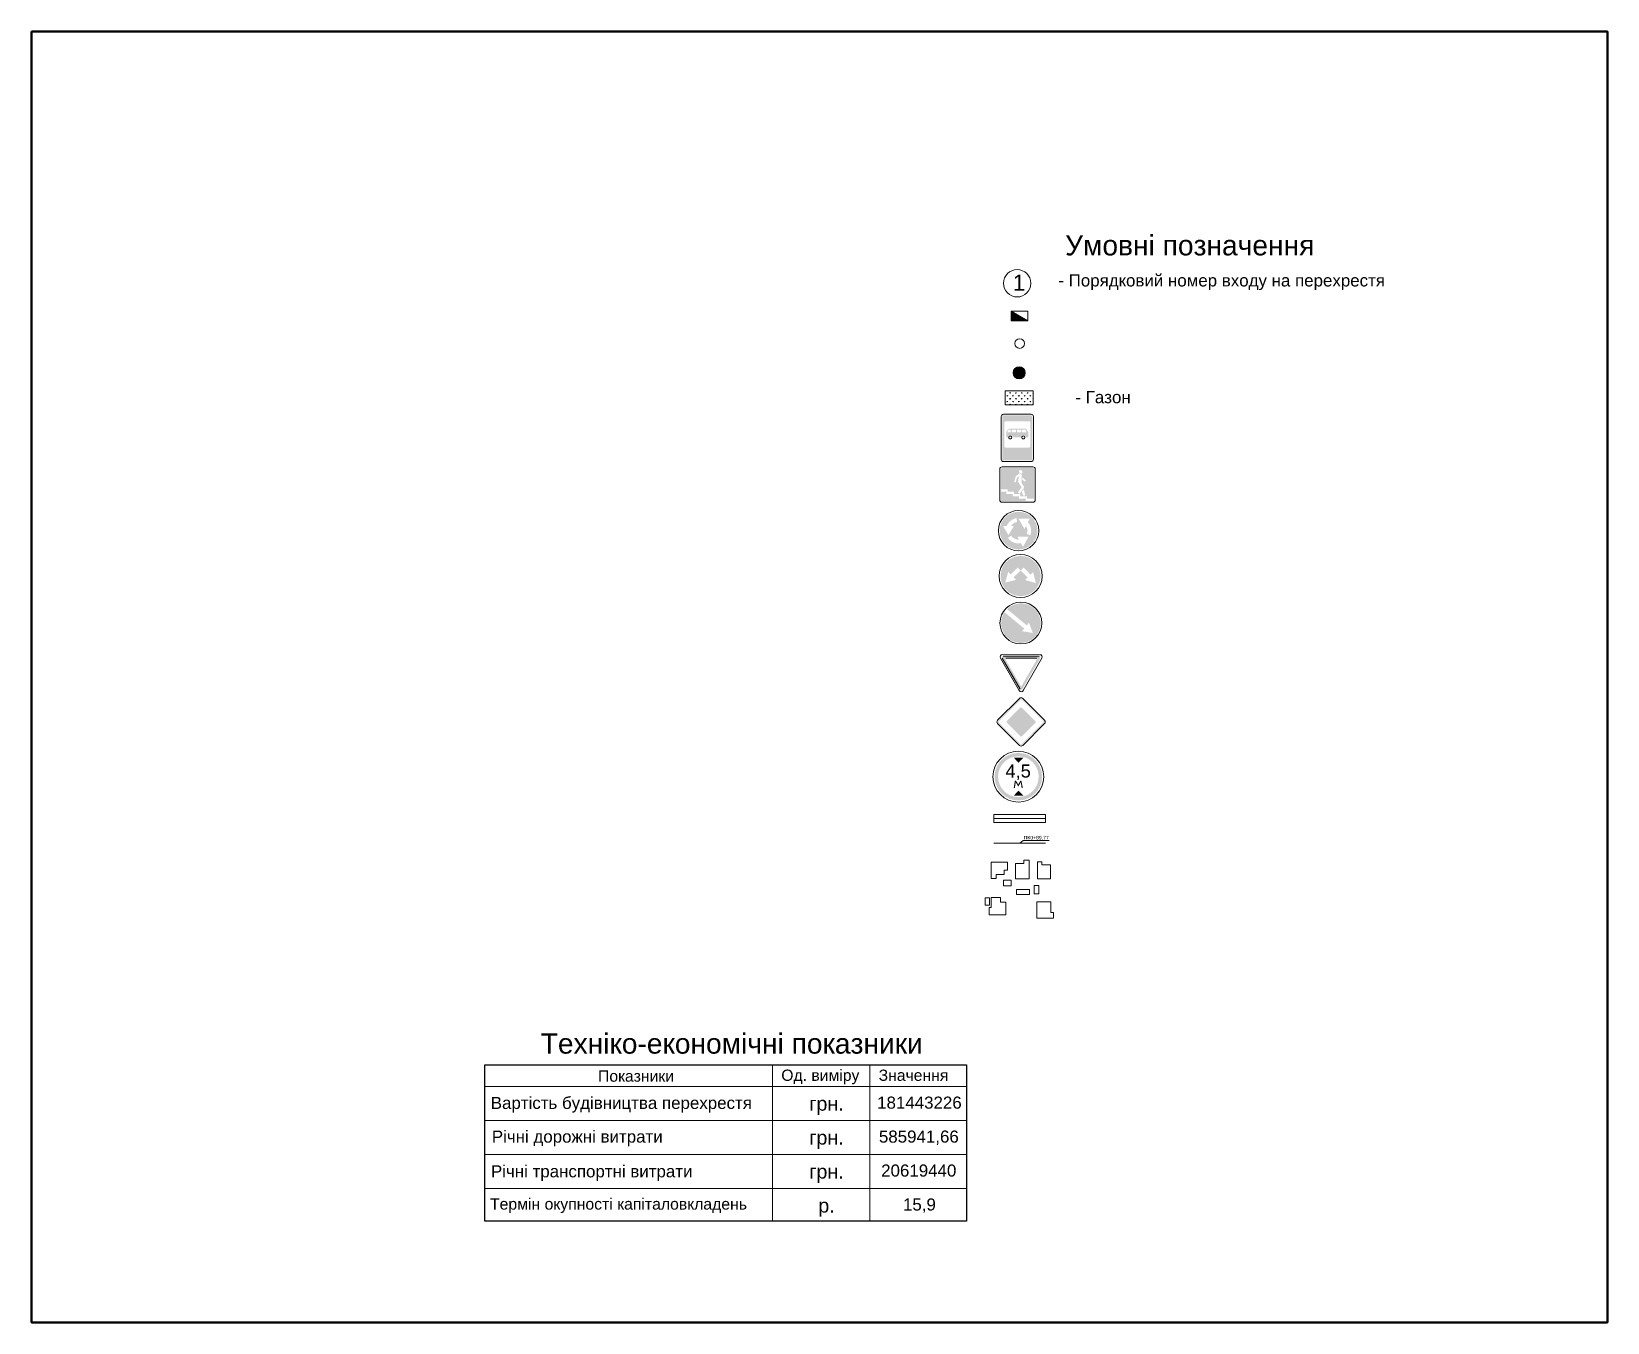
# Model space of a CAD drawing. Header units: millimetres. Extents: x -2123 to 33349, y -614 to 835.
# Drawn here: x 183.7 to 379.1, y -191.6 to -31.5 of the extents above; entities that cross this region are included whole.
import ezdxf

# ---------------------------------------------------------------- set-up
doc = ezdxf.new("R2010")
doc.units = ezdxf.units.MM
doc.layers.get('0').update_dxf_attribs({"lineweight": 15})
for name, color, linetype, lineweight in [('1 Відмітки', 7, 'Continuous', 25), ('2 Позначення', 80, 'Continuous', 20), ('Дор. Розм.', 7, 'Continuous', 50), ('Забудова', 40, 'Continuous', 40), ('поздовжній профіль', 250, 'Continuous', 15), ('Текст', 7, 'Continuous', 15)]:
    doc.layers.add(name, color=color, linetype=linetype, lineweight=lineweight)
doc.layers.add('Трава', color=80, linetype='Continuous')
doc.styles.get("Standard").update_dxf_attribs({"font": 'arial.ttf'})
doc.styles.add('стиль1', font='isocpeui.ttf')

msp = doc.modelspace()

# ---------------------------------------------------------------- texts
at = {"color": 0}
for s, insert, char_height, width, attachment_point in [('Умовні позначення', (327.269, -58.045), 2.5, 58.15794, 5), ('- Порядковий номер входу на перехрестя', (331.227, -62.61), 1.5, 57.43699, 5), ('- Газон', (316.519, -76.873), 1.5, 11.62917, 5), ('Техніко-економічні показники', (246.791, -155.79), 2.5, 55.83922, 1), ('Вартість будівництва перехрестя ', (240.598, -163.65), 1.5, 55.83922, 1), ('\\pi3.7055;{\\H1.1667x;грн.}', (276.382, -163.616), 1.5, 11.31703, 1), ('\\pi0.91576;{\\f@Arial Unicode MS|b0|i0|c0|p34;\\C256;181443226}', (287.59, -163.616), 1.5, 12, 1), ('Річні дорожні витрати ', (240.732, -167.828), 1.5, 55.83922, 1), ('\\pi1.1352;{\\f@Arial Unicode MS|b0|i0|c204|p34;\\C256;585941,66 }', (287.59, -167.828), 1.5, 12, 1), ('\\pi3.7055;{\\H1.1667x;грн.}', (276.382, -167.828), 1.5, 11.31703, 1), ('Річні транспортні витрати ', (240.621, -172.134), 1.5, 55.83922, 1), ('\\pi3.7055;{\\H1.1667x;грн.}', (276.382, -172.04), 1.5, 11.31703, 1), ('\\pi1.4176;{\\f@Arial Unicode MS|b0|i0|c0|p34;\\C256;20619440}', (287.59, -172.04), 1.5, 12, 1), ('{\\C256;Термін окупності капіталовкладень }', (240.501, -176.235), 1.4, 38.85348, 1), ('\\pi4.8259;{\\H1.1667x;р.}', (276.382, -176.252), 1.5, 11.31703, 1), ('\\pi4.1209;15,9', (287.59, -176.252), 1.5, 12, 1)]:
    msp.add_mtext(s, dxfattribs=dict(at, insert=insert, char_height=char_height, width=width, attachment_point=attachment_point))
at = {"color": 0, "insert": (305.327, -61.656), "char_height": 2, "width": 0.63721, "attachment_point": 1, "style": 'стиль1'}
msp.add_mtext('{\\fArial|b0|i0|c0|p34;1}', dxfattribs=at)
at = {"layer": '1 Відмітки', "color": 0, "insert": (309.788, -131.278), "char_height": 0.45, "attachment_point": 3, "rotation": 359.99588}
msp.add_mtext_dynamic_manual_height_columns('ПК0+89,77', width=7.02543, gutter_width=12.5, heights=[0], dxfattribs=at)
at = {"layer": 'Текст', "color": 0, "ltscale": 20}
for s, p in [('Од. виміру', (276.622, -161.664)), ('Показники', (253.904, -161.77)), ('Значення', (288.695, -161.664))]:
    msp.add_text(s, height=1.3942, dxfattribs=at).set_placement(p)

# ---------------------------------------------------------------- blocks, each defined once
blk = doc.blocks.new('4-3')
h = blk.add_hatch(color=5)
h.paths.add_polyline_path([(0.23, 0, 1), (6.77, 0, 1)])
h.paths.add_polyline_path([(2.02, 1.63), (2.14, 1.73), (2.25, 1.81), (2.38, 1.89), (2.55, 1.98), (2.69, 2.04), (2.81, 2.08), (2.92, 2.12), (3.06, 2.15), (3.14, 2.16), (3.25, 1.51), (3.13, 1.49), (2.96, 1.44), (2.82, 1.38), (2.69, 1.31), (2.6, 1.25), (2.51, 1.19), (2.4, 1.08), (2.3, 0.98), (2.22, 0.87), (2.18, 0.81), (2.68, 0.81), (1.75, -0.77), (0.79, 0.82), (1.48, 0.8), (1.52, 0.97), (1.59, 1.1), (1.68, 1.24), (1.8, 1.4), (1.92, 1.53)], flags=16)
h.paths.add_polyline_path([(3.49, 2.06), (5.4, 2.06), (5.1, 1.47), (5.2, 1.35), (5.32, 1.19), (5.44, 0.99), (5.55, 0.74), (5.61, 0.53), (5.65, 0.32), (5.67, 0.16), (5.68, -0.06), (5.65, -0.3), (5.6, -0.57), (5.54, -0.76), (5.52, -0.79), (4.91, -0.56), (4.96, -0.4), (5, -0.24), (5.01, -0.08), (5.01, 0.02), (5.01, 0.14), (4.99, 0.28), (4.97, 0.38), (4.91, 0.54), (4.86, 0.66), (4.82, 0.75), (4.78, 0.81), (4.53, 0.3)], flags=16)
h.paths.add_polyline_path([(2.21, -0.86), (2.31, -1), (2.49, -1.19), (2.68, -1.32), (2.95, -1.45), (3.21, -1.52), (3.34, -1.54), (3.56, -1.54), (3.57, -1.52), (3.31, -1.06), (5.23, -1.03), (4.27, -2.79), (3.91, -2.16), (3.74, -2.19), (3.37, -2.2), (3.11, -2.18), (2.75, -2.08), (2.54, -1.99), (2.3, -1.86), (2.1, -1.71), (1.89, -1.54), (1.77, -1.39), (1.65, -1.24)], flags=16)
at = {"color": 5}
blk.add_circle((3.5, 0), 3.5, dxfattribs=at)
blk = doc.blocks.new('5-12')
h = blk.add_hatch(color=5)
h.paths.add_polyline_path([(0.5, 4.89, 0.414214), (0.25, 4.64), (0.25, -4.64, 0.414214), (0.5, -4.89), (6.5, -4.89, 0.414214), (6.75, -4.64), (6.75, 4.64, 0.414214), (6.5, 4.89)])
h.paths.add_polyline_path([(6.04, 3.61, -0.414214), (6.34, 3.31), (6.34, -1.78, -0.414214), (6.04, -2.08), (0.96, -2.08, -0.414214), (0.66, -1.78), (0.66, 3.31, -0.414214), (0.96, 3.61)], flags=16)
h = blk.add_hatch(color=7)
edge = h.paths.add_edge_path()
edge.add_arc((5.71, 1.18), 0.2, 0, 31.0891)
edge.add_line((5.88, 1.28), (5.51, 1.9))
edge.add_arc((5.34, 1.79), 0.2, 31.0891, 90)
edge.add_line((5.34, 1.99), (1.7, 1.99))
edge.add_arc((1.7, 1.69), 0.3, 90, 146.6948)
edge.add_line((1.45, 1.86), (1.14, 1.39))
edge.add_arc((1.39, 1.23), 0.3, 146.6948, 180)
edge.add_line((1.09, 1.23), (1.09, 0.31))
edge.add_arc((1.29, 0.31), 0.2, 180, 270)
edge.add_line((1.29, 0.11), (1.43, 0.11))
edge.add_arc((1.97, 0.11), 0.536, 0, 180, ccw=False)
edge.add_line((2.5, 0.11), (4.28, 0.11))
edge.add_arc((4.81, 0.11), 0.536, 0, 180, ccw=False)
edge.add_line((5.35, 0.11), (5.71, 0.11))
edge.add_arc((5.71, 0.31), 0.2, 270, 360)
edge.add_line((5.91, 0.31), (5.91, 1.18))
edge = h.paths.add_edge_path(flags=16)
edge.add_arc((5.26, 1.7), 0.1, 0, 90)
edge.add_line((5.26, 1.8), (4.57, 1.8))
edge.add_arc((4.57, 1.7), 0.1, 90, 180)
edge.add_line((4.47, 1.7), (4.47, 1.33))
edge.add_arc((4.57, 1.33), 0.1, 180, 270)
edge.add_line((4.57, 1.23), (5.44, 1.23))
edge.add_arc((5.44, 1.33), 0.1, 270, 360)
edge.add_line((5.54, 1.33), (5.36, 1.7))
edge = h.paths.add_edge_path(flags=16)
edge.add_arc((4.2, 1.33), 0.1, 270, 360)
edge.add_line((4.3, 1.33), (4.3, 1.7))
edge.add_arc((4.2, 1.7), 0.1, 0, 90)
edge.add_line((4.2, 1.8), (3.51, 1.8))
edge.add_arc((3.51, 1.7), 0.1, 90, 180)
edge.add_line((3.41, 1.7), (3.41, 1.33))
edge.add_arc((3.51, 1.33), 0.1, 180, 270)
edge.add_line((3.51, 1.23), (4.2, 1.23))
edge = h.paths.add_edge_path(flags=16)
edge.add_arc((3.09, 1.7), 0.1, 0, 90)
edge.add_line((3.09, 1.8), (2.4, 1.8))
edge.add_arc((2.4, 1.7), 0.1, 90, 180)
edge.add_line((2.3, 1.7), (2.3, 1.33))
edge.add_arc((2.4, 1.33), 0.1, 180, 270)
edge.add_line((2.4, 1.23), (3.09, 1.23))
edge.add_arc((3.09, 1.33), 0.1, 270, 360)
edge.add_line((3.19, 1.33), (3.19, 1.7))
edge = h.paths.add_edge_path(flags=16)
edge.add_arc((1.96, 1.33), 0.1, 270, 360)
edge.add_line((2.06, 1.33), (2.06, 1.7))
edge.add_arc((1.96, 1.7), 0.1, 0, 90)
edge.add_line((1.96, 1.8), (1.66, 1.8))
edge.add_arc((1.66, 1.7), 0.1, 90, 146.6948)
edge.add_line((1.58, 1.76), (1.33, 1.38))
edge.add_arc((1.42, 1.33), 0.1, 146.6948, 270)
edge.add_line((1.42, 1.23), (1.96, 1.23))
h = blk.add_hatch(color=7)
h.paths.add_polyline_path([(2.4, 0.11, 1), (1.54, 0.11, 1)])
h.paths.add_polyline_path([(1.74, 0.11, -1), (2.2, 0.11, -1)], flags=16)
h = blk.add_hatch(color=7)
h.paths.add_polyline_path([(5.24, 0.11, 1), (4.38, 0.11, 1)])
h.paths.add_polyline_path([(4.59, 0.11, -1), (5.04, 0.11, -1)], flags=16)
at = {"color": 5}
for p, q in [((0, 4.64), (0, -4.64)), ((6.5, 5.14), (0.5, 5.14)), ((7, -4.64), (7, 4.64)), ((0.5, -5.14), (6.5, -5.14))]:
    blk.add_line(p, q, dxfattribs=at)
for centre, start, end in [((0.5, 4.64), 90, 180), ((6.5, 4.64), 0, 90), ((0.5, -4.64), 180, 270), ((6.5, -4.64), 270, 0)]:
    blk.add_arc(centre, 0.5, start, end, dxfattribs=at)
blk = doc.blocks.new('4-2-3')
h = blk.add_hatch(color=5)
h.paths.add_polyline_path([(3.55, 3.27), (3.45, 3.27, 0.409993), (0.23, 0, 1), (6.77, 0, 0.409993)])
h.paths.add_polyline_path([(1.47, 0.66), (1.88, 0.25), (3.02, 1.39), (3.5, 0.91), (3.98, 1.39), (5.12, 0.25), (5.53, 0.66), (6, -1.11), (4.23, -0.64), (4.64, -0.23), (3.5, 0.91), (2.36, -0.23), (2.77, -0.64), (1.01, -1.11)], flags=16)
at = {"color": 5}
blk.add_circle((3.5, 0), 3.5, dxfattribs=at)
blk = doc.blocks.new('4-2-1')
blk.add_hatch(color=5).paths.add_polyline_path([(1.41, 2.56), (4.46, -0.48), (4.87, -0.07), (5.33, -1.84), (3.57, -1.37), (3.98, -0.96), (0.93, 2.08, 19.482096)])
at = {"color": 5}
blk.add_circle((3.5, 0), 3.5, dxfattribs=at)
blk = doc.blocks.new('2-4')
h = blk.add_hatch(color=1)
edge = h.paths.add_edge_path(flags=16)
edge.add_line((-3.24, 6.63), (-0.09, 1.18))
edge.add_arc((0, 1.23), 0.1, 210, 330)
edge.add_line((0.09, 1.18), (3.24, 6.63))
edge.add_arc((3.15, 6.68), 0.1, 330, 450)
edge.add_line((3.15, 6.78), (-3.15, 6.78))
edge.add_arc((-3.15, 6.68), 0.1, 450, 570)
edge = h.paths.add_edge_path()
edge.add_arc((0, 0.64), 0.25, 210, 330)
edge.add_line((0.22, 0.51), (3.88, 6.85))
edge.add_arc((3.66, 6.98), 0.25, 330, 450)
edge.add_line((3.66, 7.23), (-3.66, 7.23))
edge.add_arc((-3.66, 6.98), 0.25, 450, 570)
edge.add_line((-3.88, 6.85), (-0.22, 0.51))
at = {"color": 1}
for p, q in [((-4.21, 6.84), (-0.4, 0.23)), ((-3.88, 6.85), (-0.22, 0.51)), ((3.81, 7.53), (-3.81, 7.53)), ((-3.24, 6.63), (-0.09, 1.18)), ((0.22, 0.51), (3.88, 6.85)), ((0.4, 0.23), (4.21, 6.84))]:
    blk.add_line(p, q, dxfattribs=at)
for centre, start, end in [((-3.81, 7.07), 90, 210), ((3.81, 7.07), 330, 90), ((0, 0.46), 210, 330)]:
    blk.add_arc(centre, 0.461, start, end, dxfattribs=at)
blk = doc.blocks.new('столб')
at = {"layer": 'поздовжній профіль', "color": 160}
for points in [[(-500, 0, 0, 0, 0), (-1000, 0, 350, 0, 0), (-1700, 0, 0, 0, 0)], [(500, 0, 0, 0, 0), (1000, 0, 350, 0, 0), (1700, 0, 0, 0, 0)]]:
    blk.add_lwpolyline(points, format="xyseb", dxfattribs=at)
blk.add_circle((0, 0), 500, dxfattribs=at)
blk = doc.blocks.new('sdfahgas')
h = blk.add_hatch(color=7)
edge = h.paths.add_edge_path(flags=16)
edge.add_line((6.61, 6.61), (0.16, 13.06))
edge.add_arc((0, 12.9), 0.223, 45, 135)
edge.add_line((-0.16, 13.06), (-6.61, 6.61))
edge.add_arc((-6.45, 6.45), 0.223, 135, 225)
edge.add_line((-6.61, 6.29), (-0.16, -0.16))
edge.add_arc((0, 0), 0.223, 225, 315)
edge.add_line((0.16, -0.16), (6.61, 6.29))
edge.add_arc((6.45, 6.45), 0.223, -45, 45)
edge = h.paths.add_edge_path()
edge.add_line((-0.28, 13.18), (-6.73, 6.73))
edge.add_arc((-6.45, 6.45), 0.393, 135, 225)
edge.add_line((-6.73, 6.17), (-0.28, -0.28))
edge.add_arc((0, 0), 0.393, 225, 315)
edge.add_line((0.28, -0.28), (6.73, 6.17))
edge.add_arc((6.45, 6.45), 0.393, -45, 45)
edge.add_line((6.73, 6.73), (0.28, 13.18))
edge.add_arc((0, 12.9), 0.393, 45, 135)
h = blk.add_hatch(color=7)
edge = h.paths.add_edge_path(flags=16)
edge.add_line((-0.15, 10.54), (-4.09, 6.6))
edge.add_arc((-3.94, 6.45), 0.217, 135, 225)
edge.add_line((-4.09, 6.3), (-0.15, 2.36))
edge.add_arc((0, 2.51), 0.217, 225, 315)
edge.add_line((0.15, 2.36), (4.09, 6.3))
edge.add_arc((3.94, 6.45), 0.217, -45, 45)
edge.add_line((4.09, 6.6), (0.15, 10.54))
edge.add_arc((0, 10.39), 0.217, 45, 135)
edge = h.paths.add_edge_path()
edge.add_arc((-3.94, 6.45), 0.375, 135, 225)
edge.add_line((-4.2, 6.19), (-0.27, 2.25))
edge.add_arc((0, 2.51), 0.375, 225, 315)
edge.add_line((0.27, 2.25), (4.2, 6.19))
edge.add_arc((3.94, 6.45), 0.375, -45, 45)
edge.add_line((4.2, 6.72), (0.27, 10.65))
edge.add_arc((0, 10.39), 0.375, 45, 135)
edge.add_line((-0.26, 10.65), (-4.2, 6.72))
blk.add_hatch(color=2).paths.add_polyline_path([(-4.11, 6.68), (-0.19, 10.6), (-0.04, 10.64), (0.11, 10.6), (0.19, 10.52), (4.07, 6.63), (4.14, 6.49), (4.12, 6.35), (4.05, 6.25), (0.13, 2.33), (0.04, 2.27), (-0.09, 2.27), (-0.2, 2.36), (-4.15, 6.31), (-4.19, 6.43), (-4.17, 6.57)])
at = {"color": 7}
for p, q in [((-0.48, 13.38), (-6.93, 6.93)), ((6.93, 6.93), (0.48, 13.38)), ((-6.93, 5.97), (-0.48, -0.48)), ((0.48, -0.48), (6.93, 5.97))]:
    blk.add_line(p, q, dxfattribs=at)
for centre, start, end in [((0, 12.9), 45, 135), ((-6.45, 6.45), 135, 225), ((6.45, 6.45), 315, 45), ((0, 0), 225, 315)]:
    blk.add_arc(centre, 0.675, start, end, dxfattribs=at)
blk = doc.blocks.new('3-13')
h = blk.add_hatch(color=1)
edge = h.paths.add_edge_path(flags=16)
edge.add_arc((3.5, 0), 2.8, 0, 360)
edge = h.paths.add_edge_path()
edge.add_arc((3.5, 0), 3.27, 0, 360)
blk.add_hatch(color=7).paths.add_polyline_path([(3.13, -0.77), (3.49, -1.37), (3.83, -0.77), (3.95, -1.54), (4.11, -1.54), (3.92, -0.57), (3.77, -0.57), (3.48, -1.07), (3.18, -0.57), (3.02, -0.57), (2.86, -1.54), (3.02, -1.54)])
at = {"color": 1}
blk.add_circle((3.5, 0), 3.5, dxfattribs=at)
at = {"color": 7}
for points in [[(2.89, 2.6), (4.17, 2.6), (3.5, 1.92)], [(2.89, -2.6), (4.17, -2.6), (3.5, -1.92)]]:
    blk.add_solid(points, dxfattribs=at)
at = {"insert": (1.72, 1.68), "char_height": 1.8, "attachment_point": 1}
blk.add_mtext_dynamic_manual_height_columns('4,5', width=3.8991, gutter_width=12.5, heights=[0], dxfattribs=at)
blk = doc.blocks.new('5-17-1')
h = blk.add_hatch(color=5)
h.paths.add_polyline_path([(6.74, 3.04, 0.414214), (6.53, 3.25), (0.45, 3.25, 0.414214), (0.24, 3.04), (0.24, -0.93), (1.55, -0.93), (1.55, -1.37), (2.79, -1.37), (2.79, -1.84), (4.02, -1.84), (4.02, -2.33), (5.35, -2.33), (5.35, -2.78), (6.74, -2.78)])
h.paths.add_polyline_path([(4.43, 2.36), (4.4, 2.23), (4.34, 2.16), (4.26, 2.14), (4.12, 2.2), (3.93, 2.28), (3.87, 2.34), (3.8, 2.49), (3.8, 2.59), (3.8, 2.66), (3.85, 2.75), (3.89, 2.81), (3.99, 2.85), (4.1, 2.86), (4.23, 2.82), (4.38, 2.66), (4.43, 2.54)], flags=16)
h.paths.add_polyline_path([(4.34, 1.91), (4.35, 1.86), (4.27, 0.46, 0.163851), (4.32, 0.27), (4.71, -0.32, -0.317132), (4.71, -0.72), (4.03, -1.64, -0.900401), (3.64, -1.44), (4.26, -0.58, 0.312757), (4.26, -0.46), (3.66, 0.43, -0.184538), (3.61, 0.64), (3.75, 1.64), (3.41, 1.37), (3.37, 1.33), (3.36, 1.29), (3.16, 0.53), (3.13, 0.49), (3.07, 0.45), (3.03, 0.44), (2.96, 0.45), (2.91, 0.48), (2.88, 0.52), (2.87, 0.56), (2.87, 0.63), (3.11, 1.57), (3.82, 2.17), (3.86, 2.19), (3.9, 2.19), (3.95, 2.18), (4.31, 1.95)], flags=16)
h.paths.add_polyline_path([(5.07, 0.86), (5.09, 0.78), (5.07, 0.7), (5.01, 0.63), (4.93, 0.61), (4.85, 0.63), (4.44, 0.99), (4.45, 1.39)], flags=16)
h.paths.add_polyline_path([(4.73, -0.92), (4.98, -2, -0.855356), (4.55, -2.07), (4.38, -1.42)], flags=16)
h.paths.add_polyline_path([(5.13, -2.79), (3.8, -2.79), (3.8, -2.32), (2.56, -2.32), (2.56, -1.85), (1.31, -1.85), (1.31, -1.39), (0.24, -1.39), (0.24, -3.04, 0.414214), (0.45, -3.25), (5.12, -3.25)])
at = {"color": 5}
for p, q in [((6.53, 3.49), (0.45, 3.49)), ((0, 3.04), (0, -3.04)), ((6.98, -3.04), (6.98, 3.04)), ((0.45, -3.49), (6.53, -3.49))]:
    blk.add_line(p, q, dxfattribs=at)
for centre, start, end in [((0.45, 3.04), 90, 180), ((6.53, 3.04), 0, 90), ((0.45, -3.04), 180, 270), ((6.53, -3.04), 270, 0)]:
    blk.add_arc(centre, 0.45, start, end, dxfattribs=at)

# ---------------------------------------------------------------- hatches: boundary and pattern name
h = msp.add_hatch(color=0)
h.dxf.hatch_style = 1
h.paths.add_polyline_path([(305.131, -66.194), (305.131, -67.394), (307.181, -67.394)])
h = msp.add_hatch(color=0)
h.dxf.hatch_style = 1
edge = h.paths.add_edge_path()
edge.add_arc((306.122, -73.852), 0.75, 0, 360)
at = {"layer": 'Трава', "lineweight": 5}
h = msp.add_hatch(dxfattribs=at)
h.set_pattern_fill('GRASS', color=0, scale=0.02)
h.set_pattern_definition([(90, (-407.67108, -321.36383), (-0.35921024, 0.35921024), [0.09525, -0.6231705]), (45, (-407.6711, -321.36383), (-0.35921024, 0.35921024), [0.09525, -0.41275]), (135, (-407.6711, -321.36383), (-0.35921024, -0.35921024), [0.09525, -0.41275])])
h.paths.add_polyline_path([(307.867, -77.824), (307.867, -76.074), (304.367, -76.074), (304.367, -77.824)])

# ---------------------------------------------------------------- linework, layer by layer
at = {"color": 0}
for p, q in [((309.401, -128.635), (302.964, -128.635)), ((302.964, -128.635), (302.964, -129.635)), ((309.401, -128.635), (309.401, -129.635)), ((309.401, -129.135), (302.964, -129.135)), ((309.401, -129.635), (302.964, -129.635)), ((309.401, -132.183), (302.964, -132.183))]:
    msp.add_line(p, q, dxfattribs=at)
for points in [[(305.131, -66.194), (307.181, -66.194), (307.181, -67.394), (305.131, -67.394)], [(304.367, -76.074), (307.867, -76.074), (307.867, -77.824), (304.367, -77.824)]]:
    msp.add_lwpolyline(points, close=True, dxfattribs=at)
msp.add_lwpolyline([(305.131, -66.194), (307.181, -67.394)], dxfattribs=at)
for centre, radius in [((305.861, -62.741), 1.694), ((306.122, -73.852), 0.75)]:
    msp.add_circle(centre, radius, dxfattribs=at)
at = {"layer": '2 Позначення', "color": 0}
msp.add_lwpolyline([(306.182, -132.183), (306.626, -131.842), (309.855, -131.843)], dxfattribs=at)
at = {"layer": 'Дор. Розм.'}
msp.add_lwpolyline([(183.654, -31.509), (379.066, -31.509), (379.066, -191.637), (183.654, -191.637)], close=True, dxfattribs=at)
at = {"layer": 'Забудова', "color": 0, "lineweight": 15}
for points in [[(304.687, -134.527), (304.687, -135.517), (304.26, -135.517), (304.26, -136.057), (303.248, -136.057), (303.248, -136.552), (302.641, -136.552), (302.641, -134.527)], [(307.377, -134.301), (307.377, -136.591), (305.659, -136.591), (305.659, -134.688), (306.706, -134.688), (306.706, -134.301)], [(308.921, -134.483), (308.921, -134.867), (309.991, -134.867), (309.991, -136.626), (308.374, -136.626), (308.374, -134.483)], [(305.139, -136.774), (305.139, -137.49), (304.175, -137.49), (304.175, -136.774)], [(307.406, -137.945), (307.406, -138.553), (305.767, -138.553), (305.767, -137.945)], [(308.547, -137.447), (308.547, -138.479), (307.958, -138.479), (307.958, -137.447)], [(302.451, -139.856), (302.451, -138.946), (301.918, -138.946), (301.918, -139.856)], [(304.471, -141.056), (304.471, -139.499), (303.817, -139.499), (303.817, -138.923), (302.651, -138.923), (302.651, -140.168), (302.402, -140.168), (302.402, -141.056)], [(310.043, -139.442), (310.043, -140.804), (310.358, -140.804), (310.358, -141.468), (308.301, -141.468), (308.301, -139.442)]]:
    msp.add_lwpolyline(points, close=True, dxfattribs=at)
at = {"layer": 'Текст', "color": 0, "ltscale": 20}
for p, q in [((275.518, -159.667), (275.518, -179.059)), ((287.59, -159.667), (287.59, -179.059)), ((239.868, -162.366), (299.59, -162.366)), ((239.868, -166.578), (299.59, -166.578)), ((239.868, -170.79), (299.59, -170.79)), ((239.868, -175.002), (299.59, -175.002)), ((239.868, -179.059), (299.59, -179.059))]:
    msp.add_line(p, q, dxfattribs=at)
at = {"layer": 'Текст', "color": 0, "lineweight": 30, "ltscale": 20}
msp.add_lwpolyline([(239.868, -159.667), (299.59, -159.667), (299.59, -179.059), (239.868, -179.059)], close=True, dxfattribs=at)

# ---------------------------------------------------------------- block references
at = {"color": 0, "xscale": 0.001200000000244472, "yscale": 0.001200000000244472, "zscale": 0.001200000000244472, "rotation": 0.01217534568654122}
msp.add_blockref('столб', (306.19, -70.212), dxfattribs=at)
at = {"color": 0, "linetype": 'Continuous'}
for name, p, xscale, yscale, zscale, rotation in [('5-12', (303.887, -81.923), 0.5702400000002614, 0.5702400000002614, 0.5702400000002614, 0.0105900529496098), ('4-2-3', (303.629, -99.016), 0.7620479999998102, 0.7620479999998102, 0.7620479999998102, 359.2969068376493), ('4-2-1', (303.747, -105.131), 0.7409556000000004, 0.7409556000000004, 0.7409556000000004, 5.443749136175293), ('2-4', (303.794, -108.944), 0.6112259999991887, 0.6112259999991887, 0.6112259999991887, 240.033053034436)]:
    msp.add_blockref(name, p, dxfattribs=dict(at, xscale=xscale, yscale=yscale, zscale=zscale, rotation=rotation))
for name, p, xscale, yscale, zscale in [('5-17-1', (303.714, -87.702), 0.63, 0.63, 0.63), ('4-3', (303.542, -93.424), 0.7155104595155694, 0.7155104595155694, 0.7155104595155694), ('3-13', (302.87, -123.936), 0.9, 0.9, 0.9)]:
    msp.add_blockref(name, p, dxfattribs=dict(at, xscale=xscale, yscale=yscale, zscale=zscale))
at = {"color": 0, "xscale": 0.42, "yscale": 0.42, "zscale": 0.42}
msp.add_blockref('sdfahgas', (306.355, -119.856), dxfattribs=at)

msp.set_redraw_order([(e.dxf.handle, doc.entitydb.next_handle()) for e in msp.query("TEXT MTEXT ATTDEF DIMENSION ARC_DIMENSION")])  # texts and dimensions are drawn at this point

doc.saveas('drawing.dxf')
